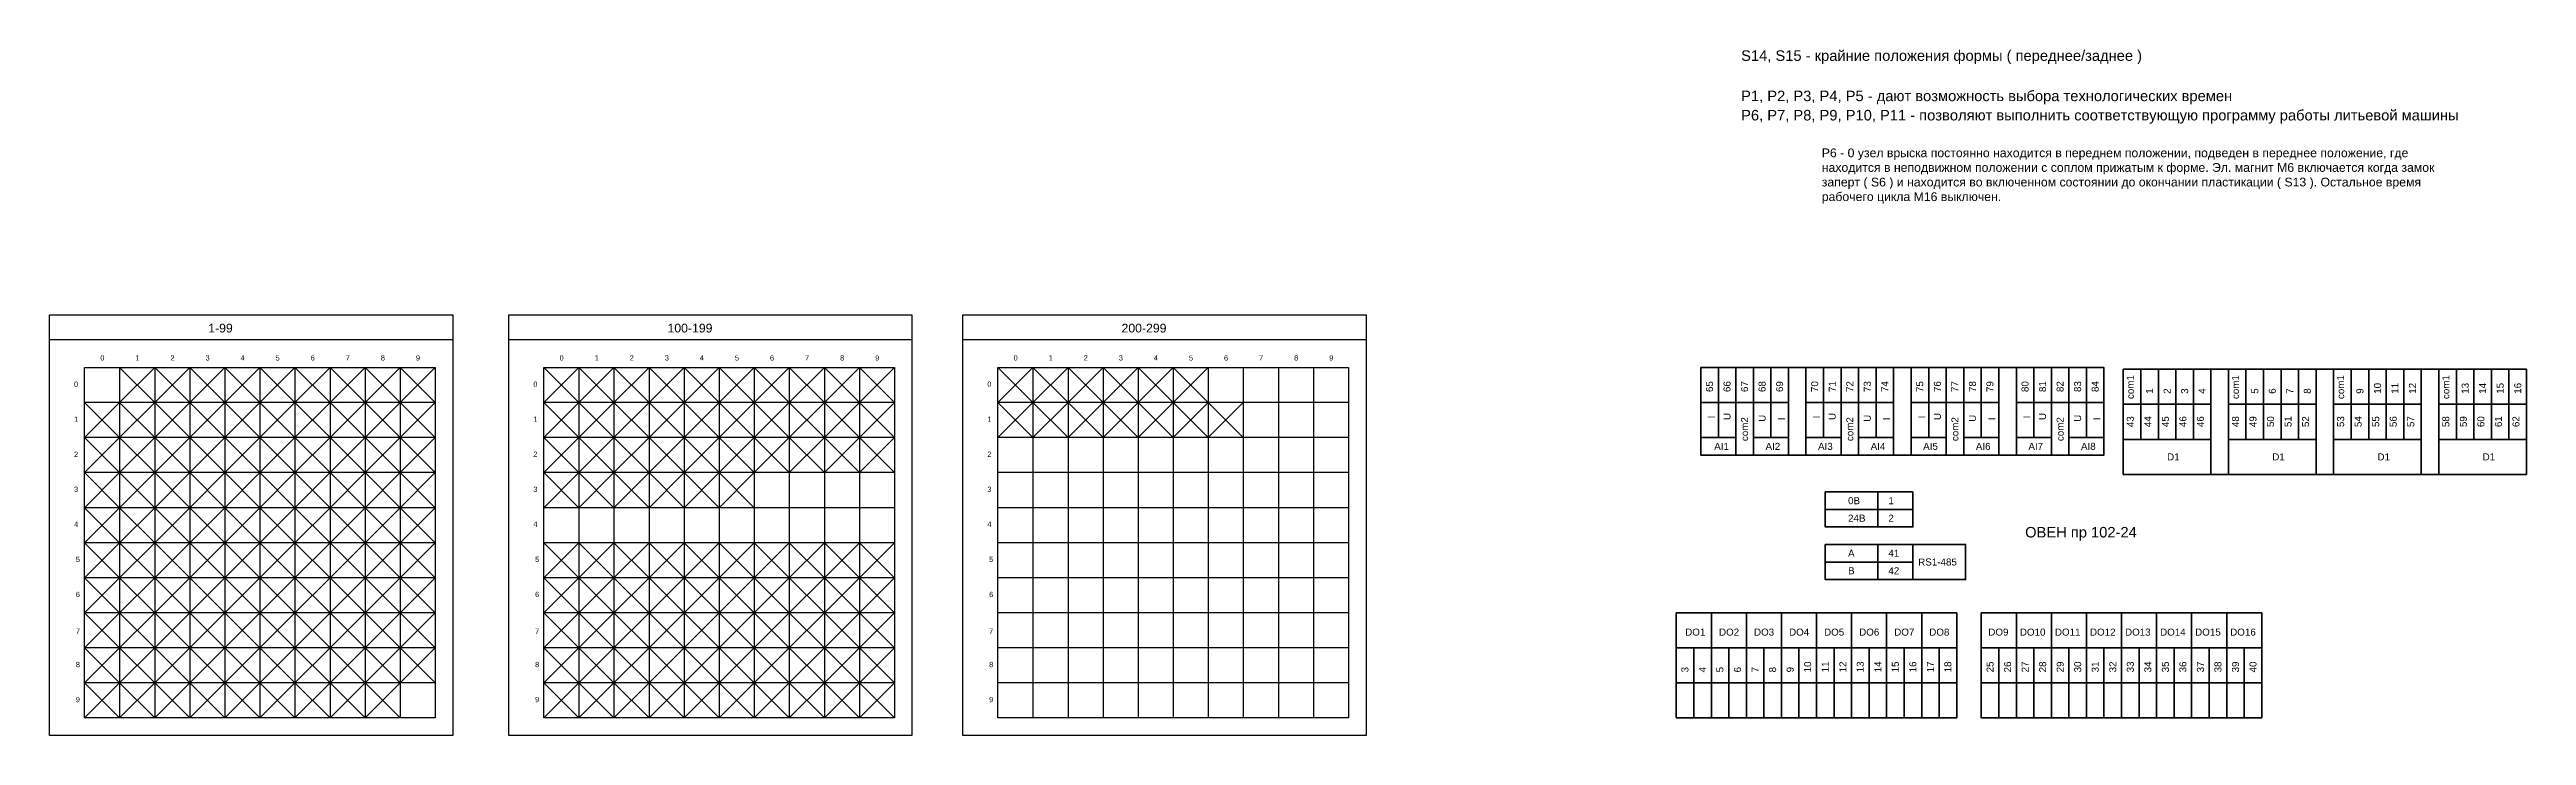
# Model space of a CAD drawing. Header units: millimetres. Extents: x 1674 to 4134, y 3039 to 4116.
# Drawn here: x 1694 to 2400, y 3920 to 4116 of the extents above; entities that cross this region are included whole.
import ezdxf
from ezdxf.enums import TextEntityAlignment as Align

# ---------------------------------------------------------------- set-up
doc = ezdxf.new("R2010")
doc.units = ezdxf.units.MM
doc.layers.get('0').update_dxf_attribs({"lineweight": 13})
doc.layers.add('Аппаратура', color=7, linetype='Continuous', lineweight=20)
doc.layers.add('Рамки', color=7, linetype='Continuous', lineweight=25)
doc.styles.get("Standard").update_dxf_attribs({"font": 'arial.ttf'})

msp = doc.modelspace()

# ---------------------------------------------------------------- texts
for s, p in [('1-99', (1739.27, 4035)), ('100-199', (1870.27, 4035)), ('200-299', (1999.77, 4035))]:
    msp.add_text(s, height=2.5).set_placement(p)
at = {"layer": 'Аппаратура'}
for s, height, p in [('S14, S15 - крайние положения формы ( переднее/заднее )', 3, (2176.5, 4112.5)), ('Р1, Р2, Р3, Р4, Р5 - дают возможность выбора технологических времен', 3, (2176.5, 4101)), ('Р6, Р7, Р8, Р9, Р10, Р11 - позволяют выполнить соответствующую программу работы литьевой машины', 3, (2176.5, 4095.5)), ('AI1', 2, (2168.82, 4001.5)), ('AI2', 2, (2183.46, 4001.5)), ('AI3', 2, (2198.44, 4001.5)), ('AI4', 2, (2213.45, 4001.5)), ('AI5', 2, (2228.42, 4001.5)), ('AI6', 2, (2243.44, 4001.5)), ('AI7', 2, (2258.44, 4001.5)), ('AI8', 2, (2273.43, 4001.5)), ('D1', 2, (2298, 3998.5)), ('D1', 2, (2328, 3998.5)), ('D1', 2, (2358, 3998.5)), ('D1', 2, (2388, 3998.5)), ('0В', 2, (2207, 3986)), ('1', 2, (2218.5, 3986)), ('24В', 2, (2207, 3981)), ('2', 2, (2218.5, 3981)), ('ОВЕН пр 102-24', 3, (2257.5, 3976.5)), ('A', 2, (2207, 3971)), ('41', 2, (2218.5, 3971)), ('B', 2, (2207, 3966)), ('42', 2, (2218.5, 3966)), ('RS1-485', 2, (2227, 3968.5)), ('DO1', 2, (2160.55, 3948.5)), ('DO2', 2, (2170.19, 3948.5)), ('DO3', 2, (2180.17, 3948.5)), ('DO4', 2, (2190.17, 3948.5)), ('DO5', 2, (2200.15, 3948.5)), ('DO6', 2, (2210.17, 3948.5)), ('DO7', 2, (2220.17, 3948.5)), ('DO8', 2, (2230.16, 3948.5)), ('DO9', 2, (2247, 3948.5)), ('DO10', 2, (2256, 3948.5)), ('DO11', 2, (2266, 3948.5)), ('DO12', 2, (2276, 3948.5)), ('DO13', 2, (2286, 3948.5)), ('DO14', 2, (2296, 3948.5)), ('DO15', 2, (2306, 3948.5)), ('DO16', 2, (2316, 3948.5))]:
    msp.add_text(s, height=height, dxfattribs=at).set_placement(p)
for s, p in [('65', (2168.47, 4018)), ('66', (2173.47, 4018)), ('67', (2178.47, 4018)), ('68', (2183.47, 4018)), ('69', (2188.47, 4018)), ('70', (2198.47, 4018)), ('71', (2203.51, 4018)), ('72', (2208.51, 4018)), ('73', (2213.47, 4018)), ('74', (2218.5, 4018)), ('75', (2228.44, 4018)), ('76', (2233.47, 4018)), ('77', (2238.47, 4018)), ('78', (2243.47, 4018)), ('79', (2248.47, 4018)), ('80', (2258.47, 4018)), ('81', (2263.47, 4018)), ('82', (2268.47, 4018)), ('83', (2273.47, 4018)), ('84', (2278.47, 4018)), ('com1', (2288.5, 4016)), ('com1', (2318.5, 4016)), ('com1', (2348.5, 4016)), ('10', (2359, 4017.5)), ('11', (2364, 4017.5)), ('12', (2369, 4017.5)), ('com1', (2378.5, 4016)), ('13', (2384, 4017.5)), ('14', (2389, 4017.5)), ('15', (2394, 4017.5)), ('16', (2399, 4017.5)), ('1', (2294, 4017.5)), ('2', (2299, 4017.5)), ('3', (2304, 4017.5)), ('4', (2309, 4017.5)), ('5', (2324, 4017.5)), ('6', (2329, 4017.5)), ('7', (2334, 4017.5)), ('8', (2339, 4017.5)), ('9', (2354, 4017.5)), ('I', (2169, 4010.5)), ('U', (2173.47, 4010)), ('com2', (2178.48, 4004)), ('U', (2183.47, 4009.5)), ('I', (2189, 4010)), ('I', (2199, 4010.5)), ('U', (2203.47, 4010)), ('com2', (2208.48, 4004)), ('U', (2213.47, 4009.5)), ('I', (2219, 4010)), ('I', (2229, 4010.5)), ('U', (2233.47, 4010)), ('com2', (2238.48, 4004)), ('U', (2243.47, 4009.5)), ('I', (2249, 4010)), ('I', (2259, 4010.5)), ('U', (2263.47, 4010)), ('com2', (2268.48, 4004)), ('U', (2273.47, 4009.5)), ('I', (2279, 4010)), ('43', (2288.5, 4008)), ('44', (2293.5, 4008)), ('45', (2298.5, 4008)), ('46', (2303.5, 4008)), ('46', (2308.5, 4008)), ('48', (2318.5, 4008)), ('49', (2323.5, 4008)), ('50', (2328.5, 4008)), ('51', (2333.5, 4008)), ('52', (2338.5, 4008)), ('53', (2348.5, 4008)), ('54', (2353.5, 4008)), ('55', (2358.5, 4008)), ('56', (2363.5, 4008)), ('57', (2368.5, 4008)), ('58', (2378.5, 4008)), ('59', (2383.5, 4008)), ('60', (2388.5, 4008)), ('61', (2393.5, 4008)), ('62', (2398.5, 4008)), ('3', (2161.47, 3938)), ('4', (2166.5, 3938)), ('5', (2171.44, 3938)), ('6', (2176.47, 3938)), ('7', (2181.47, 3938)), ('8', (2186.47, 3938)), ('9', (2191.47, 3938)), ('10', (2196.47, 3938)), ('11', (2201.51, 3938)), ('12', (2206.51, 3938)), ('13', (2211.47, 3938)), ('14', (2216.51, 3938)), ('15', (2221.47, 3938)), ('16', (2226.47, 3938)), ('17', (2231.51, 3938)), ('18', (2236.47, 3938)), ('25', (2248.5, 3938)), ('26', (2253.5, 3938)), ('27', (2258.5, 3938)), ('28', (2263.5, 3938)), ('29', (2268.5, 3938)), ('30', (2273.5, 3938)), ('31', (2278.5, 3938)), ('32', (2283.5, 3938)), ('33', (2288.5, 3938)), ('34', (2293.5, 3938)), ('35', (2298.5, 3938)), ('36', (2303.5, 3938)), ('37', (2308.5, 3938)), ('38', (2313.5, 3938)), ('39', (2318.5, 3938)), ('40', (2323.5, 3938))]:
    msp.add_text(s, height=2, rotation=90, dxfattribs=at).set_placement(p)
at = {"layer": 'Аппаратура', "insert": (2199.5, 4087.5), "char_height": 2.5, "attachment_point": 1}
msp.add_mtext_dynamic_manual_height_columns('Р6 - 0 узел врыска постоянно находится в переднем положении, подведен в переднее положение, где находится в неподвижном положении с соплом прижатым к форме. Эл. магнит М6 включается когда замок заперт ( S6 ) и находится во включенном состоянии до окончании пластикации ( S13 ). Остальное время рабочего цикла М16 выключен.', width=184, gutter_width=12.5, heights=[0], dxfattribs=at)
at = {"layer": 'Рамки'}
for s, p in [('0', (1708.5, 4027)), ('1', (1718.5, 4027)), ('2', (1728.5, 4027)), ('3', (1738.5, 4027)), ('4', (1748.5, 4027)), ('5', (1758.5, 4027)), ('6', (1768.5, 4027)), ('7', (1778.5, 4027)), ('8', (1788.5, 4027)), ('9', (1798.5, 4027)), ('0', (1839.5, 4027)), ('1', (1849.5, 4027)), ('2', (1859.5, 4027)), ('3', (1869.5, 4027)), ('4', (1879.5, 4027)), ('5', (1889.5, 4027)), ('6', (1899.5, 4027)), ('7', (1909.5, 4027)), ('8', (1919.5, 4027)), ('9', (1929.5, 4027)), ('0', (1969, 4027)), ('1', (1979, 4027)), ('2', (1989, 4027)), ('3', (1999, 4027)), ('4', (2009, 4027)), ('5', (2019, 4027)), ('6', (2029, 4027)), ('7', (2039, 4027)), ('8', (2049, 4027)), ('9', (2059, 4027))]:
    msp.add_text(s, height=1.5, dxfattribs=at).set_placement(p)
for s, p in [('0', (1701.58, 4021)), ('0', (1832.58, 4021)), ('0', (1962.08, 4021)), ('1', (1701.58, 4011)), ('1', (1832.58, 4011)), ('1', (1962.08, 4011)), ('2', (1701.58, 4001)), ('2', (1832.58, 4001)), ('2', (1962.08, 4001)), ('3', (1701.58, 3991)), ('3', (1832.58, 3991)), ('3', (1962.08, 3991)), ('4', (1701.58, 3981)), ('4', (1832.58, 3981)), ('4', (1962.08, 3981)), ('5', (1702.08, 3971)), ('5', (1833.08, 3971)), ('5', (1962.58, 3971)), ('6', (1702.08, 3961)), ('6', (1833.08, 3961)), ('6', (1962.58, 3961)), ('7', (1702.08, 3950.5)), ('7', (1833.08, 3950.5)), ('7', (1962.58, 3950.5)), ('8', (1702.08, 3941)), ('8', (1833.08, 3941)), ('8', (1962.58, 3941)), ('9', (1702.08, 3931)), ('9', (1833.08, 3931)), ('9', (1962.58, 3931))]:
    msp.add_text(s, height=1.5, dxfattribs=at).set_placement(p, align=Align.TOP_CENTER)

# ---------------------------------------------------------------- linework, layer by layer
at = {"layer": 'Аппаратура'}
for p, q in [((1714, 4025), (1724, 4015)), ((1724, 4025), (1714, 4015)), ((1724, 4025), (1734, 4015)), ((1734, 4025), (1724, 4015)), ((1734, 4025), (1744, 4015)), ((1744, 4025), (1734, 4015)), ((1744, 4025), (1754, 4015)), ((1754, 4025), (1744, 4015)), ((1754, 4025), (1764, 4015)), ((1764, 4025), (1754, 4015)), ((1764, 4025), (1774, 4015)), ((1774, 4025), (1764, 4015)), ((1774, 4025), (1784, 4015)), ((1784, 4025), (1774, 4015)), ((1784, 4025), (1794, 4015)), ((1794, 4025), (1784, 4015)), ((1794, 4025), (1804, 4015)), ((1804, 4025), (1794, 4015)), ((1835, 4025), (1845, 4015)), ((1845, 4025), (1835, 4015)), ((1845, 4025), (1855, 4015)), ((1855, 4025), (1845, 4015)), ((1855, 4025), (1865, 4015)), ((1865, 4025), (1855, 4015)), ((1865, 4025), (1875, 4015)), ((1875, 4025), (1865, 4015)), ((1875, 4025), (1885, 4015)), ((1885, 4025), (1875, 4015)), ((1885, 4025), (1895, 4015)), ((1895, 4025), (1885, 4015)), ((1895, 4025), (1905, 4015)), ((1905, 4025), (1895, 4015)), ((1905, 4025), (1915, 4015)), ((1915, 4025), (1905, 4015)), ((1915, 4025), (1925, 4015)), ((1925, 4025), (1915, 4015)), ((1925, 4025), (1935, 4015)), ((1935, 4025), (1925, 4015)), ((1964.5, 4025), (1974.5, 4015)), ((1974.5, 4025), (1964.5, 4015)), ((1974.5, 4025), (1984.5, 4015)), ((1984.5, 4025), (1974.5, 4015)), ((1984.5, 4025), (1994.5, 4015)), ((1994.5, 4025), (1984.5, 4015)), ((1994.5, 4025), (2004.5, 4015)), ((2004.5, 4025), (1994.5, 4015)), ((2004.5, 4025), (2014.5, 4015)), ((2014.5, 4025), (2004.5, 4015)), ((2014.5, 4025), (2024.5, 4015)), ((2024.5, 4025), (2014.5, 4015)), ((1704, 4015), (1714, 4005)), ((1714, 4015), (1704, 4005)), ((1714, 4015), (1724, 4005)), ((1724, 4015), (1714, 4005)), ((1724, 4015), (1734, 4005)), ((1734, 4015), (1724, 4005)), ((1734, 4015), (1744, 4005)), ((1744, 4015), (1734, 4005)), ((1744, 4015), (1754, 4005)), ((1754, 4015), (1744, 4005)), ((1754, 4015), (1764, 4005)), ((1764, 4015), (1754, 4005)), ((1764, 4015), (1774, 4005)), ((1774, 4015), (1764, 4005)), ((1774, 4015), (1784, 4005)), ((1784, 4015), (1774, 4005)), ((1784, 4015), (1794, 4005)), ((1794, 4015), (1784, 4005)), ((1794, 4015), (1804, 4005)), ((1804, 4015), (1794, 4005)), ((1835, 4015), (1845, 4005)), ((1845, 4015), (1835, 4005)), ((1845, 4015), (1855, 4005)), ((1855, 4015), (1845, 4005)), ((1855, 4015), (1865, 4005)), ((1865, 4015), (1855, 4005)), ((1865, 4015), (1875, 4005)), ((1875, 4015), (1865, 4005)), ((1875, 4015), (1885, 4005)), ((1885, 4015), (1875, 4005)), ((1885, 4015), (1895, 4005)), ((1895, 4015), (1885, 4005)), ((1895, 4015), (1905, 4005)), ((1905, 4015), (1895, 4005)), ((1905, 4015), (1915, 4005)), ((1915, 4015), (1905, 4005)), ((1915, 4015), (1925, 4005)), ((1925, 4015), (1915, 4005)), ((1925, 4015), (1935, 4005)), ((1935, 4015), (1925, 4005)), ((1964.5, 4015), (1974.5, 4005)), ((1974.5, 4015), (1964.5, 4005)), ((1974.5, 4015), (1984.5, 4005)), ((1984.5, 4015), (1974.5, 4005)), ((1984.5, 4015), (1994.5, 4005)), ((1994.5, 4015), (1984.5, 4005)), ((1994.5, 4015), (2004.5, 4005)), ((2004.5, 4015), (1994.5, 4005)), ((2004.5, 4015), (2014.5, 4005)), ((2014.5, 4015), (2004.5, 4005)), ((2014.5, 4015), (2024.5, 4005)), ((2024.5, 4015), (2014.5, 4005)), ((2024.5, 4015), (2034.5, 4005)), ((2034.5, 4015), (2024.5, 4005)), ((1704, 4005), (1714, 3995)), ((1714, 4005), (1704, 3995)), ((1714, 4005), (1724, 3995)), ((1724, 4005), (1714, 3995)), ((1724, 4005), (1734, 3995)), ((1734, 4005), (1724, 3995)), ((1734, 4005), (1744, 3995)), ((1744, 4005), (1734, 3995)), ((1744, 4005), (1754, 3995)), ((1754, 4005), (1744, 3995)), ((1754, 4005), (1764, 3995)), ((1764, 4005), (1754, 3995)), ((1764, 4005), (1774, 3995)), ((1774, 4005), (1764, 3995)), ((1774, 4005), (1784, 3995)), ((1784, 4005), (1774, 3995)), ((1784, 4005), (1794, 3995)), ((1794, 4005), (1784, 3995)), ((1794, 4005), (1804, 3995)), ((1804, 4005), (1794, 3995)), ((1835, 4005), (1845, 3995)), ((1845, 4005), (1835, 3995)), ((1845, 4005), (1855, 3995)), ((1855, 4005), (1845, 3995)), ((1855, 4005), (1865, 3995)), ((1865, 4005), (1855, 3995)), ((1865, 4005), (1875, 3995)), ((1875, 4005), (1865, 3995)), ((1875, 4005), (1885, 3995)), ((1885, 4005), (1875, 3995)), ((1885, 4005), (1895, 3995)), ((1895, 4005), (1885, 3995)), ((1895, 4005), (1905, 3995)), ((1905, 4005), (1895, 3995)), ((1905, 4005), (1915, 3995)), ((1915, 4005), (1905, 3995)), ((1915, 4005), (1925, 3995)), ((1925, 4005), (1915, 3995)), ((1925, 4005), (1935, 3995)), ((1935, 4005), (1925, 3995)), ((1704, 3995), (1714, 3985)), ((1714, 3995), (1704, 3985)), ((1714, 3995), (1724, 3985)), ((1724, 3995), (1714, 3985)), ((1724, 3995), (1734, 3985)), ((1734, 3995), (1724, 3985)), ((1734, 3995), (1744, 3985)), ((1744, 3995), (1734, 3985)), ((1744, 3995), (1754, 3985)), ((1754, 3995), (1744, 3985)), ((1754, 3995), (1764, 3985)), ((1764, 3995), (1754, 3985)), ((1764, 3995), (1774, 3985)), ((1774, 3995), (1764, 3985)), ((1774, 3995), (1784, 3985)), ((1784, 3995), (1774, 3985)), ((1784, 3995), (1794, 3985)), ((1794, 3995), (1784, 3985)), ((1794, 3995), (1804, 3985)), ((1804, 3995), (1794, 3985)), ((1835, 3995), (1845, 3985)), ((1845, 3995), (1835, 3985)), ((1845, 3995), (1855, 3985)), ((1855, 3995), (1845, 3985)), ((1855, 3995), (1865, 3985)), ((1865, 3995), (1855, 3985)), ((1865, 3995), (1875, 3985)), ((1875, 3995), (1865, 3985)), ((1875, 3995), (1885, 3985)), ((1885, 3995), (1875, 3985)), ((1885, 3995), (1895, 3985)), ((1895, 3995), (1885, 3985)), ((1704, 3985), (1714, 3975)), ((1714, 3985), (1704, 3975)), ((1714, 3985), (1724, 3975)), ((1724, 3985), (1714, 3975)), ((1724, 3985), (1734, 3975)), ((1734, 3985), (1724, 3975)), ((1734, 3985), (1744, 3975)), ((1744, 3985), (1734, 3975)), ((1744, 3985), (1754, 3975)), ((1754, 3985), (1744, 3975)), ((1754, 3985), (1764, 3975)), ((1764, 3985), (1754, 3975)), ((1764, 3985), (1774, 3975)), ((1774, 3985), (1764, 3975)), ((1774, 3985), (1784, 3975)), ((1784, 3985), (1774, 3975)), ((1784, 3985), (1794, 3975)), ((1794, 3985), (1784, 3975)), ((1794, 3985), (1804, 3975)), ((1804, 3985), (1794, 3975)), ((1704, 3975), (1714, 3965)), ((1714, 3975), (1704, 3965)), ((1714, 3975), (1724, 3965)), ((1724, 3975), (1714, 3965)), ((1724, 3975), (1734, 3965)), ((1734, 3975), (1724, 3965)), ((1734, 3975), (1744, 3965)), ((1744, 3975), (1734, 3965)), ((1744, 3975), (1754, 3965)), ((1754, 3975), (1744, 3965)), ((1754, 3975), (1764, 3965)), ((1764, 3975), (1754, 3965)), ((1764, 3975), (1774, 3965)), ((1774, 3975), (1764, 3965)), ((1774, 3975), (1784, 3965)), ((1784, 3975), (1774, 3965)), ((1784, 3975), (1794, 3965)), ((1794, 3975), (1784, 3965)), ((1794, 3975), (1804, 3965)), ((1804, 3975), (1794, 3965)), ((1835, 3975), (1845, 3965)), ((1845, 3975), (1835, 3965)), ((1845, 3975), (1855, 3965)), ((1855, 3975), (1845, 3965)), ((1855, 3975), (1865, 3965)), ((1865, 3975), (1855, 3965)), ((1865, 3975), (1875, 3965)), ((1875, 3975), (1865, 3965)), ((1875, 3975), (1885, 3965)), ((1885, 3975), (1875, 3965)), ((1885, 3975), (1895, 3965)), ((1895, 3975), (1885, 3965)), ((1895, 3975), (1905, 3965)), ((1905, 3975), (1895, 3965)), ((1905, 3975), (1915, 3965)), ((1915, 3975), (1905, 3965)), ((1915, 3975), (1925, 3965)), ((1925, 3975), (1915, 3965)), ((1925, 3975), (1935, 3965)), ((1935, 3975), (1925, 3965)), ((1704, 3965), (1714, 3955)), ((1714, 3965), (1704, 3955)), ((1714, 3965), (1724, 3955)), ((1724, 3965), (1714, 3955)), ((1724, 3965), (1734, 3955)), ((1734, 3965), (1724, 3955)), ((1734, 3965), (1744, 3955)), ((1744, 3965), (1734, 3955)), ((1744, 3965), (1754, 3955)), ((1754, 3965), (1744, 3955)), ((1754, 3965), (1764, 3955)), ((1764, 3965), (1754, 3955)), ((1764, 3965), (1774, 3955)), ((1774, 3965), (1764, 3955)), ((1774, 3965), (1784, 3955)), ((1784, 3965), (1774, 3955)), ((1784, 3965), (1794, 3955)), ((1794, 3965), (1784, 3955)), ((1794, 3965), (1804, 3955)), ((1804, 3965), (1794, 3955)), ((1835, 3965), (1845, 3955)), ((1845, 3965), (1835, 3955)), ((1845, 3965), (1855, 3955)), ((1855, 3965), (1845, 3955)), ((1855, 3965), (1865, 3955)), ((1865, 3965), (1855, 3955)), ((1865, 3965), (1875, 3955)), ((1875, 3965), (1865, 3955)), ((1875, 3965), (1885, 3955)), ((1885, 3965), (1875, 3955)), ((1885, 3965), (1895, 3955)), ((1895, 3965), (1885, 3955)), ((1895, 3965), (1905, 3955)), ((1905, 3965), (1895, 3955)), ((1905, 3965), (1915, 3955)), ((1915, 3965), (1905, 3955)), ((1915, 3965), (1925, 3955)), ((1925, 3965), (1915, 3955)), ((1925, 3965), (1935, 3955)), ((1935, 3965), (1925, 3955)), ((1704, 3955), (1714, 3945)), ((1714, 3955), (1704, 3945)), ((1714, 3955), (1724, 3945)), ((1724, 3955), (1714, 3945)), ((1724, 3955), (1734, 3945)), ((1734, 3955), (1724, 3945)), ((1734, 3955), (1744, 3945)), ((1744, 3955), (1734, 3945)), ((1744, 3955), (1754, 3945)), ((1754, 3955), (1744, 3945)), ((1754, 3955), (1764, 3945)), ((1764, 3955), (1754, 3945)), ((1764, 3955), (1774, 3945)), ((1774, 3955), (1764, 3945)), ((1774, 3955), (1784, 3945)), ((1784, 3955), (1774, 3945)), ((1784, 3955), (1794, 3945)), ((1794, 3955), (1784, 3945)), ((1794, 3955), (1804, 3945)), ((1804, 3955), (1794, 3945)), ((1835, 3955), (1845, 3945)), ((1845, 3955), (1835, 3945)), ((1845, 3955), (1855, 3945)), ((1855, 3955), (1845, 3945)), ((1855, 3955), (1865, 3945)), ((1865, 3955), (1855, 3945)), ((1865, 3955), (1875, 3945)), ((1875, 3955), (1865, 3945)), ((1875, 3955), (1885, 3945)), ((1885, 3955), (1875, 3945)), ((1885, 3955), (1895, 3945)), ((1895, 3955), (1885, 3945)), ((1895, 3955), (1905, 3945)), ((1905, 3955), (1895, 3945)), ((1905, 3955), (1915, 3945)), ((1915, 3955), (1905, 3945)), ((1915, 3955), (1925, 3945)), ((1925, 3955), (1915, 3945)), ((1925, 3955), (1935, 3945)), ((1935, 3955), (1925, 3945)), ((1704, 3945), (1714, 3935)), ((1714, 3945), (1704, 3935)), ((1714, 3945), (1724, 3935)), ((1724, 3945), (1714, 3935)), ((1724, 3945), (1734, 3935)), ((1734, 3945), (1724, 3935)), ((1734, 3945), (1744, 3935)), ((1744, 3945), (1734, 3935)), ((1744, 3945), (1754, 3935)), ((1754, 3945), (1744, 3935)), ((1754, 3945), (1764, 3935)), ((1764, 3945), (1754, 3935)), ((1764, 3945), (1774, 3935)), ((1774, 3945), (1764, 3935)), ((1774, 3945), (1784, 3935)), ((1784, 3945), (1774, 3935)), ((1784, 3945), (1794, 3935)), ((1794, 3945), (1784, 3935)), ((1794, 3945), (1804, 3935)), ((1804, 3945), (1794, 3935)), ((1835, 3945), (1845, 3935)), ((1845, 3945), (1835, 3935)), ((1845, 3945), (1855, 3935)), ((1855, 3945), (1845, 3935)), ((1855, 3945), (1865, 3935)), ((1865, 3945), (1855, 3935)), ((1865, 3945), (1875, 3935)), ((1875, 3945), (1865, 3935)), ((1875, 3945), (1885, 3935)), ((1885, 3945), (1875, 3935)), ((1885, 3945), (1895, 3935)), ((1895, 3945), (1885, 3935)), ((1895, 3945), (1905, 3935)), ((1905, 3945), (1895, 3935)), ((1905, 3945), (1915, 3935)), ((1915, 3945), (1905, 3935)), ((1915, 3945), (1925, 3935)), ((1925, 3945), (1915, 3935)), ((1925, 3945), (1935, 3935)), ((1935, 3945), (1925, 3935)), ((1704, 3935), (1714, 3925)), ((1714, 3935), (1704, 3925)), ((1714, 3935), (1724, 3925)), ((1724, 3935), (1714, 3925)), ((1724, 3935), (1734, 3925)), ((1734, 3935), (1724, 3925)), ((1734, 3935), (1744, 3925)), ((1744, 3935), (1734, 3925)), ((1744, 3935), (1754, 3925)), ((1754, 3935), (1744, 3925)), ((1754, 3935), (1764, 3925)), ((1764, 3935), (1754, 3925)), ((1764, 3935), (1774, 3925)), ((1774, 3935), (1764, 3925)), ((1774, 3935), (1784, 3925)), ((1784, 3935), (1774, 3925)), ((1784, 3935), (1794, 3925)), ((1794, 3935), (1784, 3925)), ((1835, 3935), (1845, 3925)), ((1845, 3935), (1835, 3925)), ((1845, 3935), (1855, 3925)), ((1855, 3935), (1845, 3925)), ((1855, 3935), (1865, 3925)), ((1865, 3935), (1855, 3925)), ((1865, 3935), (1875, 3925)), ((1875, 3935), (1865, 3925)), ((1875, 3935), (1885, 3925)), ((1885, 3935), (1875, 3925)), ((1885, 3935), (1895, 3925)), ((1895, 3935), (1885, 3925)), ((1895, 3935), (1905, 3925)), ((1905, 3935), (1895, 3925)), ((1905, 3935), (1915, 3925)), ((1915, 3935), (1905, 3925)), ((1915, 3935), (1925, 3925)), ((1925, 3935), (1915, 3925)), ((1925, 3935), (1935, 3925)), ((1935, 3935), (1925, 3925))]:
    msp.add_line(p, q, dxfattribs=at)
at = {"layer": 'Аппаратура', "lineweight": 35}
for p, q in [((2165, 4025), (2280, 4025)), ((2285.5, 4024.5), (2400.5, 4024.5)), ((2305.5, 4014.5), (2310.5, 4014.5)), ((2335.5, 4014.5), (2340.5, 4014.5)), ((2365.5, 4014.5), (2370.5, 4014.5)), ((2395.5, 4014.5), (2400.5, 4014.5)), ((2165, 4000), (2280, 4000)), ((2285.5, 4005), (2285.5, 3994.5)), ((2285.5, 3994.5), (2285.5, 4004.5)), ((2310.5, 4004.5), (2310.5, 3994.5)), ((2315.5, 4005), (2315.5, 3994.5)), ((2315.5, 3994.5), (2315.5, 4004.5)), ((2315.5, 3994.5), (2315.5, 4004.5)), ((2340.5, 4004.5), (2340.5, 3994.5)), ((2345.5, 4005), (2345.5, 3994.5)), ((2345.5, 3994.5), (2345.5, 4004.5)), ((2345.5, 3994.5), (2345.5, 4004.5)), ((2370.5, 4004.5), (2370.5, 3994.5)), ((2375.5, 4005), (2375.5, 3994.5)), ((2375.5, 3994.5), (2375.5, 4004.5)), ((2375.5, 3994.5), (2375.5, 4004.5)), ((2400.5, 3994.5), (2400.5, 4004.5)), ((2285.5, 3994.5), (2295.5, 3994.5)), ((2285.5, 3994.5), (2400.5, 3994.5)), ((2295.5, 3994.5), (2310.5, 3994.5)), ((2315.5, 3994.5), (2325.5, 3994.5)), ((2325.5, 3994.5), (2340.5, 3994.5)), ((2345.5, 3994.5), (2355.5, 3994.5)), ((2355.5, 3994.5), (2370.5, 3994.5)), ((2375.5, 3994.5), (2385.5, 3994.5)), ((2385.5, 3994.5), (2400.5, 3994.5)), ((2158, 3944.5), (2158, 3955)), ((2158, 3955), (2168, 3955)), ((2168, 3955), (2168, 3945)), ((2168, 3944.5), (2168, 3955)), ((2168, 3955), (2178, 3955)), ((2178, 3955), (2178, 3945)), ((2178, 3944.5), (2178, 3955)), ((2178, 3955), (2188, 3955)), ((2188, 3955), (2188, 3945)), ((2188, 3944.5), (2188, 3955)), ((2188, 3955), (2198, 3955)), ((2198, 3955), (2198, 3945)), ((2198, 3944.5), (2198, 3955)), ((2198, 3955), (2208, 3955)), ((2208, 3955), (2208, 3945)), ((2208, 3944.5), (2208, 3955)), ((2208, 3955), (2218, 3955)), ((2218, 3955), (2218, 3945)), ((2218, 3944.5), (2218, 3955)), ((2218, 3955), (2228, 3955)), ((2228, 3955), (2228, 3945)), ((2228, 3944.5), (2228, 3955)), ((2228, 3955), (2238, 3955)), ((2238, 3955), (2238, 3945)), ((2255, 3955), (2245, 3955)), ((2245, 3955), (2245, 3945)), ((2265, 3955), (2255, 3955)), ((2255, 3955), (2255, 3945)), ((2255, 3944.5), (2255, 3955)), ((2275, 3955), (2265, 3955)), ((2265, 3955), (2265, 3945)), ((2265, 3944.5), (2265, 3955)), ((2285, 3955), (2275, 3955)), ((2275, 3955), (2275, 3945)), ((2275, 3944.5), (2275, 3955)), ((2295, 3955), (2285, 3955)), ((2285, 3955), (2285, 3945)), ((2285, 3944.5), (2285, 3955)), ((2305, 3955), (2295, 3955)), ((2295, 3955), (2295, 3945)), ((2295, 3944.5), (2295, 3955)), ((2315, 3955), (2305, 3955)), ((2305, 3955), (2305, 3945)), ((2305, 3944.5), (2305, 3955)), ((2325, 3955), (2315, 3955)), ((2315, 3955), (2315, 3945)), ((2315, 3944.5), (2315, 3955)), ((2325, 3944.5), (2325, 3955))]:
    msp.add_line(p, q, dxfattribs=at)
for points in [[(2165, 4015), (2170, 4015), (2170, 4025), (2165, 4025)], [(2170, 4015), (2175, 4015), (2175, 4025), (2170, 4025)], [(2175, 4015), (2180, 4015), (2180, 4025), (2175, 4025)], [(2180, 4015), (2185, 4015), (2185, 4025), (2180, 4025)], [(2185, 4015), (2190, 4015), (2190, 4025), (2185, 4025)], [(2195, 4015), (2200, 4015), (2200, 4025), (2195, 4025)], [(2200, 4015), (2205, 4015), (2205, 4025), (2200, 4025)], [(2205, 4015), (2210, 4015), (2210, 4025), (2205, 4025)], [(2210, 4015), (2215, 4015), (2215, 4025), (2210, 4025)], [(2215, 4015), (2220, 4015), (2220, 4025), (2215, 4025)], [(2225, 4015), (2230, 4015), (2230, 4025), (2225, 4025)], [(2230, 4015), (2235, 4015), (2235, 4025), (2230, 4025)], [(2235, 4015), (2240, 4015), (2240, 4025), (2235, 4025)], [(2240, 4015), (2245, 4015), (2245, 4025), (2240, 4025)], [(2245, 4015), (2250, 4015), (2250, 4025), (2245, 4025)], [(2255, 4015), (2260, 4015), (2260, 4025), (2255, 4025)], [(2260, 4015), (2265, 4015), (2265, 4025), (2260, 4025)], [(2265, 4015), (2270, 4015), (2270, 4025), (2265, 4025)], [(2270, 4015), (2275, 4015), (2275, 4025), (2270, 4025)], [(2275, 4015), (2280, 4015), (2280, 4025), (2275, 4025)], [(2285.5, 4024.5), (2290.5, 4024.5), (2290.5, 4014.5), (2285.5, 4014.5)], [(2290.5, 4024.5), (2295.5, 4024.5), (2295.5, 4014.5), (2290.5, 4014.5)], [(2295.5, 4024.5), (2300.5, 4024.5), (2300.5, 4014.5), (2295.5, 4014.5)], [(2300.5, 4024.5), (2305.5, 4024.5), (2305.5, 4014.5), (2300.5, 4014.5)], [(2305.5, 4024.5), (2310.5, 4024.5), (2310.5, 4004.5), (2305.5, 4004.5)], [(2315.5, 4024.5), (2320.5, 4024.5), (2320.5, 4014.5), (2315.5, 4014.5)], [(2320.5, 4024.5), (2325.5, 4024.5), (2325.5, 4014.5), (2320.5, 4014.5)], [(2325.5, 4024.5), (2330.5, 4024.5), (2330.5, 4014.5), (2325.5, 4014.5)], [(2330.5, 4024.5), (2335.5, 4024.5), (2335.5, 4014.5), (2330.5, 4014.5)], [(2335.5, 4024.5), (2340.5, 4024.5), (2340.5, 4004.5), (2335.5, 4004.5)], [(2345.5, 4024.5), (2350.5, 4024.5), (2350.5, 4014.5), (2345.5, 4014.5)], [(2350.5, 4024.5), (2355.5, 4024.5), (2355.5, 4014.5), (2350.5, 4014.5)], [(2355.5, 4024.5), (2360.5, 4024.5), (2360.5, 4014.5), (2355.5, 4014.5)], [(2360.5, 4024.5), (2365.5, 4024.5), (2365.5, 4014.5), (2360.5, 4014.5)], [(2365.5, 4024.5), (2370.5, 4024.5), (2370.5, 4004.5), (2365.5, 4004.5)], [(2375.5, 4024.5), (2380.5, 4024.5), (2380.5, 4014.5), (2375.5, 4014.5)], [(2380.5, 4024.5), (2385.5, 4024.5), (2385.5, 4014.5), (2380.5, 4014.5)], [(2385.5, 4024.5), (2390.5, 4024.5), (2390.5, 4014.5), (2385.5, 4014.5)], [(2390.5, 4024.5), (2395.5, 4024.5), (2395.5, 4014.5), (2390.5, 4014.5)], [(2395.5, 4024.5), (2400.5, 4024.5), (2400.5, 4004.5), (2395.5, 4004.5)], [(2165, 4005), (2170, 4005), (2170, 4015), (2165, 4015)], [(2170, 4005), (2175, 4005), (2175, 4015), (2170, 4015)], [(2175, 4000), (2180, 4000), (2180, 4015), (2175, 4015)], [(2180, 4005), (2185, 4005), (2185, 4015), (2180, 4015)], [(2185, 4005), (2190, 4005), (2190, 4015), (2185, 4015)], [(2195, 4005), (2200, 4005), (2200, 4015), (2195, 4015)], [(2200, 4005), (2205, 4005), (2205, 4015), (2200, 4015)], [(2205, 4000), (2210, 4000), (2210, 4015), (2205, 4015)], [(2210, 4005), (2215, 4005), (2215, 4015), (2210, 4015)], [(2215, 4005), (2220, 4005), (2220, 4015), (2215, 4015)], [(2225, 4005), (2230, 4005), (2230, 4015), (2225, 4015)], [(2230, 4005), (2235, 4005), (2235, 4015), (2230, 4015)], [(2235, 4000), (2240, 4000), (2240, 4015), (2235, 4015)], [(2240, 4005), (2245, 4005), (2245, 4015), (2240, 4015)], [(2245, 4005), (2250, 4005), (2250, 4015), (2245, 4015)], [(2255, 4005), (2260, 4005), (2260, 4015), (2255, 4015)], [(2260, 4005), (2265, 4005), (2265, 4015), (2260, 4015)], [(2265, 4000), (2270, 4000), (2270, 4015), (2265, 4015)], [(2270, 4005), (2275, 4005), (2275, 4015), (2270, 4015)], [(2275, 4005), (2280, 4005), (2280, 4015), (2275, 4015)], [(2285.5, 4014.5), (2290.5, 4014.5), (2290.5, 4004.5), (2285.5, 4004.5)], [(2290.5, 4014.5), (2295.5, 4014.5), (2295.5, 4004.5), (2290.5, 4004.5)], [(2295.5, 4014.5), (2300.5, 4014.5), (2300.5, 4004.5), (2295.5, 4004.5)], [(2300.5, 4014.5), (2305.5, 4014.5), (2305.5, 4004.5), (2300.5, 4004.5)], [(2315.5, 4014.5), (2320.5, 4014.5), (2320.5, 4004.5), (2315.5, 4004.5)], [(2320.5, 4014.5), (2325.5, 4014.5), (2325.5, 4004.5), (2320.5, 4004.5)], [(2325.5, 4014.5), (2330.5, 4014.5), (2330.5, 4004.5), (2325.5, 4004.5)], [(2330.5, 4014.5), (2335.5, 4014.5), (2335.5, 4004.5), (2330.5, 4004.5)], [(2345.5, 4014.5), (2350.5, 4014.5), (2350.5, 4004.5), (2345.5, 4004.5)], [(2350.5, 4014.5), (2355.5, 4014.5), (2355.5, 4004.5), (2350.5, 4004.5)], [(2355.5, 4014.5), (2360.5, 4014.5), (2360.5, 4004.5), (2355.5, 4004.5)], [(2360.5, 4014.5), (2365.5, 4014.5), (2365.5, 4004.5), (2360.5, 4004.5)], [(2375.5, 4014.5), (2380.5, 4014.5), (2380.5, 4004.5), (2375.5, 4004.5)], [(2380.5, 4014.5), (2385.5, 4014.5), (2385.5, 4004.5), (2380.5, 4004.5)], [(2385.5, 4014.5), (2390.5, 4014.5), (2390.5, 4004.5), (2385.5, 4004.5)], [(2390.5, 4014.5), (2395.5, 4014.5), (2395.5, 4004.5), (2390.5, 4004.5)], [(2165, 4000), (2175, 4000), (2175, 4005), (2165, 4005)], [(2180, 4000), (2190, 4000), (2190, 4005), (2180, 4005)], [(2195, 4000), (2205, 4000), (2205, 4005), (2195, 4005)], [(2210, 4000), (2220, 4000), (2220, 4005), (2210, 4005)], [(2225, 4000), (2235, 4000), (2235, 4005), (2225, 4005)], [(2240, 4000), (2250, 4000), (2250, 4005), (2240, 4005)], [(2255, 4000), (2265, 4000), (2265, 4005), (2255, 4005)], [(2270, 4000), (2280, 4000), (2280, 4005), (2270, 4005)], [(2200.5, 3989.5), (2215.5, 3989.5), (2215.5, 3984.5), (2200.5, 3984.5)], [(2215.5, 3989.5), (2225.5, 3989.5), (2225.5, 3984.5), (2215.5, 3984.5)], [(2200.5, 3984.5), (2215.5, 3984.5), (2215.5, 3979.5), (2200.5, 3979.5)], [(2215.5, 3984.5), (2225.5, 3984.5), (2225.5, 3979.5), (2215.5, 3979.5)], [(2200.5, 3974.5), (2215.5, 3974.5), (2215.5, 3969.5), (2200.5, 3969.5)], [(2215.5, 3974.5), (2225.5, 3974.5), (2225.5, 3969.5), (2215.5, 3969.5)], [(2225.5, 3974.5), (2240.5, 3974.5), (2240.5, 3964.5), (2225.5, 3964.5)], [(2200.5, 3969.5), (2215.5, 3969.5), (2215.5, 3964.5), (2200.5, 3964.5)], [(2215.5, 3969.5), (2225.5, 3969.5), (2225.5, 3964.5), (2215.5, 3964.5)], [(2158, 3935), (2163, 3935), (2163, 3945), (2158, 3945)], [(2163, 3935), (2168, 3935), (2168, 3945), (2163, 3945)], [(2168, 3935), (2173, 3935), (2173, 3945), (2168, 3945)], [(2173, 3935), (2178, 3935), (2178, 3945), (2173, 3945)], [(2178, 3935), (2183, 3935), (2183, 3945), (2178, 3945)], [(2183, 3935), (2188, 3935), (2188, 3945), (2183, 3945)], [(2188, 3935), (2193, 3935), (2193, 3945), (2188, 3945)], [(2193, 3935), (2198, 3935), (2198, 3945), (2193, 3945)], [(2198, 3935), (2203, 3935), (2203, 3945), (2198, 3945)], [(2203, 3935), (2208, 3935), (2208, 3945), (2203, 3945)], [(2208, 3935), (2213, 3935), (2213, 3945), (2208, 3945)], [(2213, 3935), (2218, 3935), (2218, 3945), (2213, 3945)], [(2218, 3935), (2223, 3935), (2223, 3945), (2218, 3945)], [(2223, 3935), (2228, 3935), (2228, 3945), (2223, 3945)], [(2228, 3935), (2233, 3935), (2233, 3945), (2228, 3945)], [(2233, 3935), (2238, 3935), (2238, 3945), (2233, 3945)], [(2250, 3935), (2245, 3935), (2245, 3945), (2250, 3945)], [(2255, 3935), (2250, 3935), (2250, 3945), (2255, 3945)], [(2260, 3935), (2255, 3935), (2255, 3945), (2260, 3945)], [(2265, 3935), (2260, 3935), (2260, 3945), (2265, 3945)], [(2270, 3935), (2265, 3935), (2265, 3945), (2270, 3945)], [(2275, 3935), (2270, 3935), (2270, 3945), (2275, 3945)], [(2280, 3935), (2275, 3935), (2275, 3945), (2280, 3945)], [(2285, 3935), (2280, 3935), (2280, 3945), (2285, 3945)], [(2290, 3935), (2285, 3935), (2285, 3945), (2290, 3945)], [(2295, 3935), (2290, 3935), (2290, 3945), (2295, 3945)], [(2300, 3935), (2295, 3935), (2295, 3945), (2300, 3945)], [(2305, 3935), (2300, 3935), (2300, 3945), (2305, 3945)], [(2310, 3935), (2305, 3935), (2305, 3945), (2310, 3945)], [(2315, 3935), (2310, 3935), (2310, 3945), (2315, 3945)], [(2320, 3935), (2315, 3935), (2315, 3945), (2320, 3945)], [(2325, 3935), (2320, 3935), (2320, 3945), (2325, 3945)], [(2158, 3925), (2163, 3925), (2163, 3935), (2158, 3935)], [(2163, 3925), (2168, 3925), (2168, 3935), (2163, 3935)], [(2168, 3925), (2173, 3925), (2173, 3935), (2168, 3935)], [(2173, 3925), (2178, 3925), (2178, 3935), (2173, 3935)], [(2178, 3925), (2183, 3925), (2183, 3935), (2178, 3935)], [(2183, 3925), (2188, 3925), (2188, 3935), (2183, 3935)], [(2188, 3925), (2193, 3925), (2193, 3935), (2188, 3935)], [(2193, 3925), (2198, 3925), (2198, 3935), (2193, 3935)], [(2198, 3925), (2203, 3925), (2203, 3935), (2198, 3935)], [(2203, 3925), (2208, 3925), (2208, 3935), (2203, 3935)], [(2208, 3925), (2213, 3925), (2213, 3935), (2208, 3935)], [(2213, 3925), (2218, 3925), (2218, 3935), (2213, 3935)], [(2218, 3925), (2223, 3925), (2223, 3935), (2218, 3935)], [(2223, 3925), (2228, 3925), (2228, 3935), (2223, 3935)], [(2228, 3925), (2233, 3925), (2233, 3935), (2228, 3935)], [(2233, 3925), (2238, 3925), (2238, 3935), (2233, 3935)], [(2250, 3925), (2245, 3925), (2245, 3935), (2250, 3935)], [(2255, 3925), (2250, 3925), (2250, 3935), (2255, 3935)], [(2260, 3925), (2255, 3925), (2255, 3935), (2260, 3935)], [(2265, 3925), (2260, 3925), (2260, 3935), (2265, 3935)], [(2270, 3925), (2265, 3925), (2265, 3935), (2270, 3935)], [(2275, 3925), (2270, 3925), (2270, 3935), (2275, 3935)], [(2280, 3925), (2275, 3925), (2275, 3935), (2280, 3935)], [(2285, 3925), (2280, 3925), (2280, 3935), (2285, 3935)], [(2290, 3925), (2285, 3925), (2285, 3935), (2290, 3935)], [(2295, 3925), (2290, 3925), (2290, 3935), (2295, 3935)], [(2300, 3925), (2295, 3925), (2295, 3935), (2300, 3935)], [(2305, 3925), (2300, 3925), (2300, 3935), (2305, 3935)], [(2310, 3925), (2305, 3925), (2305, 3935), (2310, 3935)], [(2315, 3925), (2310, 3925), (2310, 3935), (2315, 3935)], [(2320, 3925), (2315, 3925), (2315, 3935), (2320, 3935)], [(2325, 3925), (2320, 3925), (2320, 3935), (2325, 3935)]]:
    msp.add_lwpolyline(points, close=True, dxfattribs=at)
at = {"layer": 'Рамки'}
for p, q in [((1694, 4033), (1809, 4033)), ((1825, 4033), (1940, 4033)), ((1954.5, 4033), (2069.5, 4033)), ((1714, 4025), (1714, 3925)), ((1724, 4025), (1724, 3925)), ((1734, 4025), (1734, 3925)), ((1744, 4025), (1744, 3925)), ((1754, 4025), (1754, 3925)), ((1764, 4025), (1764, 3925)), ((1774, 4025), (1774, 3925)), ((1784, 4025), (1784, 3925)), ((1794, 4025), (1794, 3925)), ((1845, 4025), (1845, 3925)), ((1855, 4025), (1855, 3925)), ((1865, 4025), (1865, 3925)), ((1875, 4025), (1875, 3925)), ((1885, 4025), (1885, 3925)), ((1895, 4025), (1895, 3925)), ((1905, 4025), (1905, 3925)), ((1915, 4025), (1915, 3925)), ((1925, 4025), (1925, 3925)), ((1974.5, 4025), (1974.5, 3925)), ((1984.5, 4025), (1984.5, 3925)), ((1994.5, 4025), (1994.5, 3925)), ((2004.5, 4025), (2004.5, 3925)), ((2014.5, 4025), (2014.5, 3925)), ((2024.5, 4025), (2024.5, 3925)), ((2034.5, 4025), (2034.5, 3925)), ((2044.5, 4025), (2044.5, 3925)), ((2054.5, 4025), (2054.5, 3925)), ((1804, 4015), (1704, 4015)), ((1935, 4015), (1835, 4015)), ((2064.5, 4015), (1964.5, 4015)), ((1804, 4005), (1704, 4005)), ((1935, 4005), (1835, 4005)), ((2064.5, 4005), (1964.5, 4005)), ((1804, 3995), (1704, 3995)), ((1935, 3995), (1835, 3995)), ((2064.5, 3995), (1964.5, 3995)), ((1804, 3985), (1704, 3985)), ((1935, 3985), (1835, 3985)), ((2064.5, 3985), (1964.5, 3985)), ((1804, 3975), (1704, 3975)), ((1935, 3975), (1835, 3975)), ((2064.5, 3975), (1964.5, 3975)), ((1804, 3965), (1704, 3965)), ((1935, 3965), (1835, 3965)), ((2064.5, 3965), (1964.5, 3965)), ((1804, 3955), (1704, 3955)), ((1935, 3955), (1835, 3955)), ((2064.5, 3955), (1964.5, 3955)), ((1804, 3945), (1704, 3945)), ((1935, 3945), (1835, 3945)), ((2064.5, 3945), (1964.5, 3945)), ((1804, 3935), (1704, 3935)), ((1935, 3935), (1835, 3935)), ((2064.5, 3935), (1964.5, 3935))]:
    msp.add_line(p, q, dxfattribs=at)
for points in [[(1694, 4040), (1809, 4040), (1809, 3920), (1694, 3920)], [(1825, 4040), (1940, 4040), (1940, 3920), (1825, 3920)], [(1954.5, 4040), (2069.5, 4040), (2069.5, 3920), (1954.5, 3920)], [(1704, 4025), (1804, 4025), (1804, 3925), (1704, 3925)], [(1835, 4025), (1935, 4025), (1935, 3925), (1835, 3925)], [(1964.5, 4025), (2064.5, 4025), (2064.5, 3925), (1964.5, 3925)]]:
    msp.add_lwpolyline(points, close=True, dxfattribs=at)

msp.set_redraw_order([(e.dxf.handle, doc.entitydb.next_handle()) for e in msp.query("TEXT MTEXT ATTDEF DIMENSION ARC_DIMENSION")])  # texts and dimensions are drawn at this point

doc.saveas('drawing.dxf')
